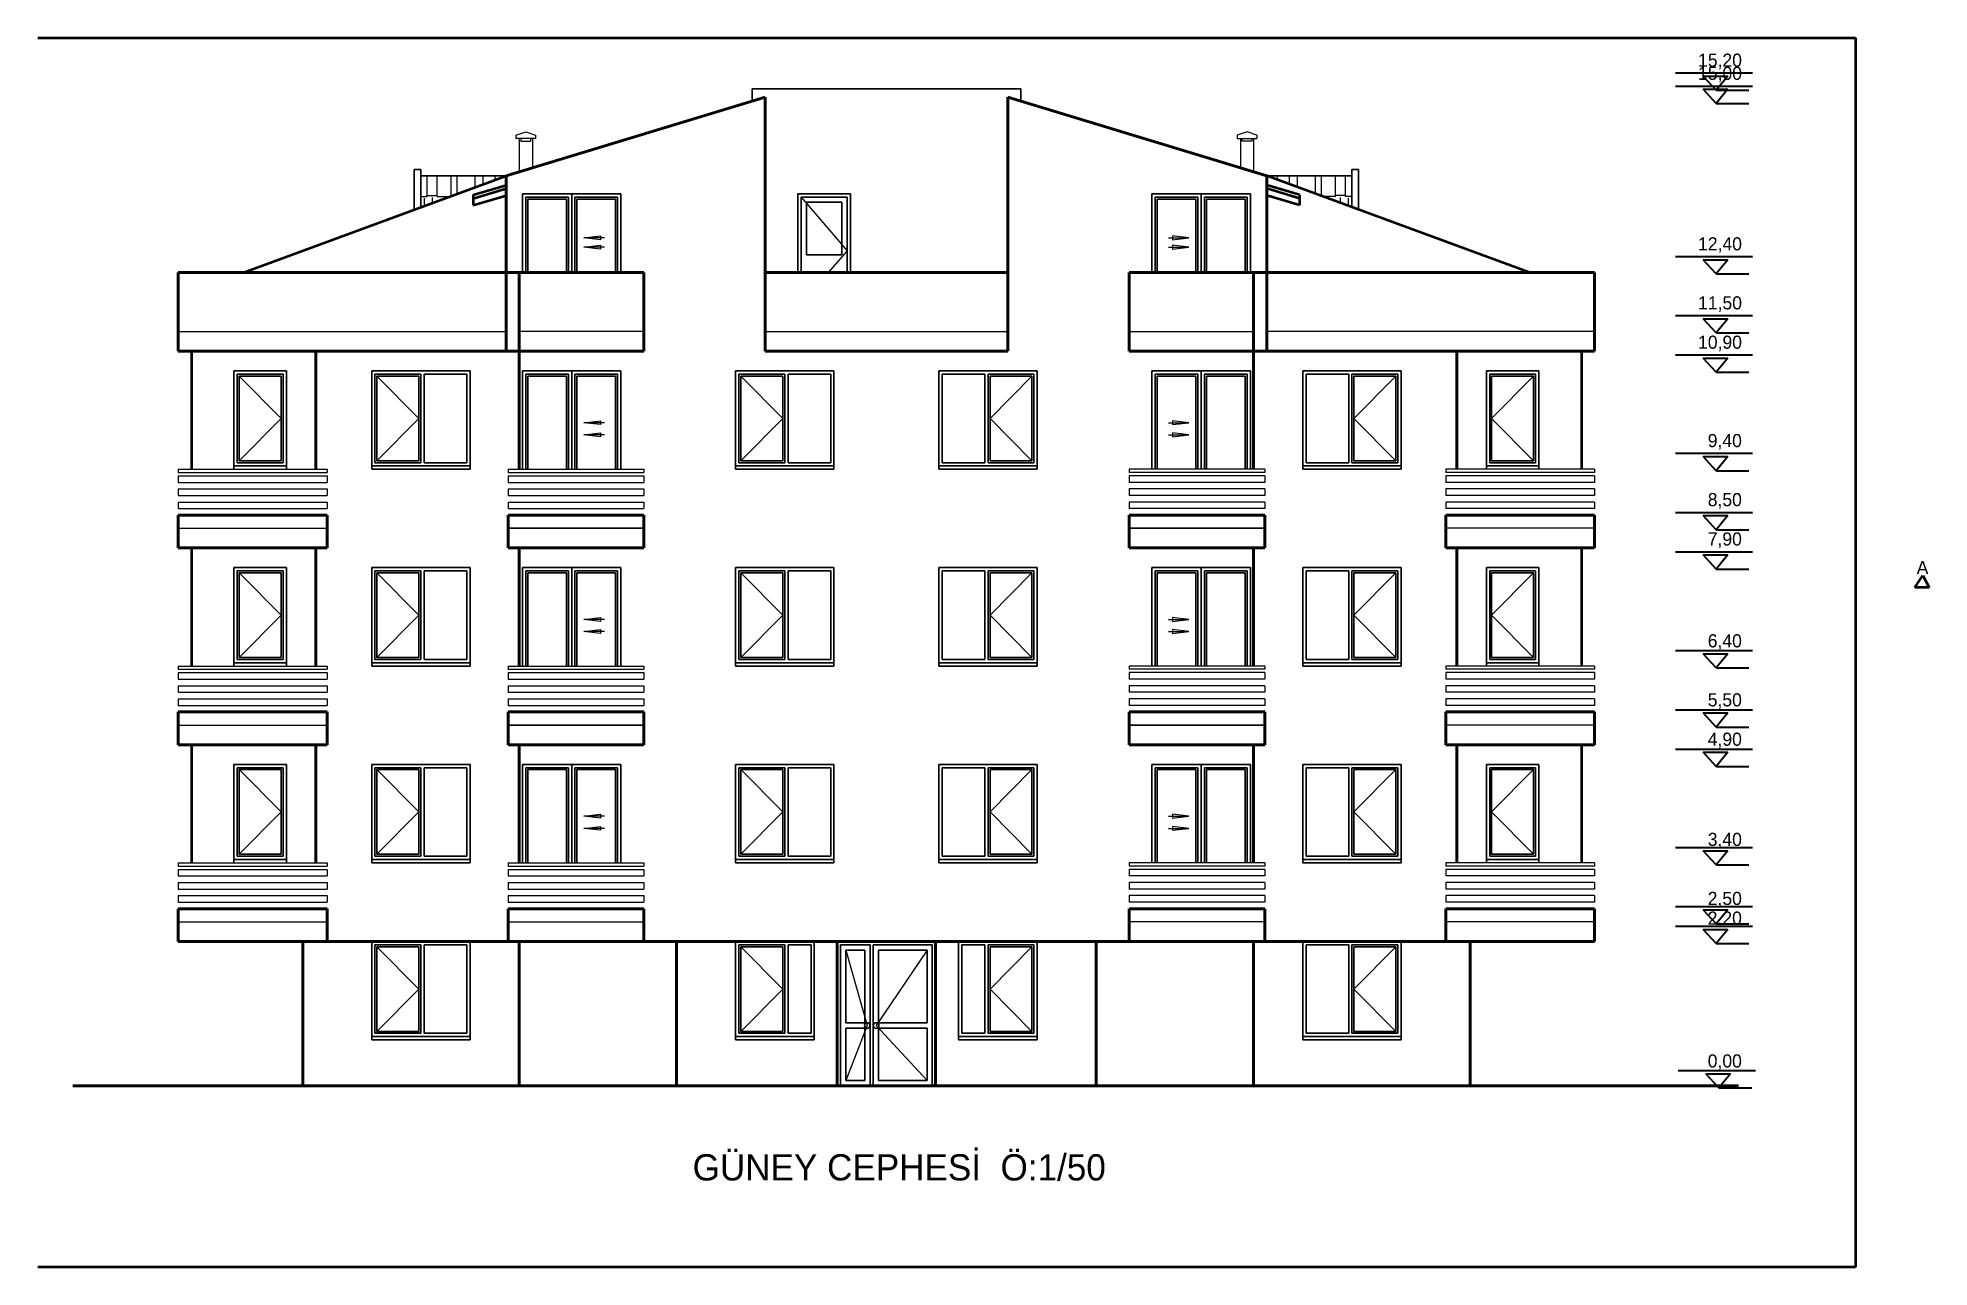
# Model space of a CAD drawing. Header units: millimetres. Extents: x 9537.41 to 9541.95, y -1431.78 to -1431.38.
# Drawn here: x 9541.377 to 9541.953, y -1431.773 to -1431.398 of the extents above; entities that cross this region are included whole.
import ezdxf

# ---------------------------------------------------------------- set-up
doc = ezdxf.new("R2010")
doc.units = ezdxf.units.MM
doc.linetypes.add('ACAD_ISO03W100', pattern=[30, 12, -18])
for name, color, linetype, lineweight in [('BACA', 24, 'Continuous', 25), ('cephe', 232, 'Continuous', 60), ('duvar', 214, 'Continuous', 50), ('kapı-pencere', 140, 'Continuous', 30), ('kesit', 3, 'Continuous', 50), ('sıva', 203, 'Continuous', 25), ('yazı', 161, 'Continuous', 35), ('çatı', 12, 'Continuous', 25)]:
    doc.layers.add(name, color=color, linetype=linetype, lineweight=lineweight)

msp = doc.modelspace()

# ---------------------------------------------------------------- texts
at = {"layer": 'yazı'}
for s, height, p in [('15,20', 0.004, (9541.88299, -1431.40667)), ('15,00', 0.004, (9541.88299, -1431.41067)), ('12,40', 0.004, (9541.88299, -1431.46267)), ('11,50', 0.004, (9541.88299, -1431.48067)), ('10,90', 0.004, (9541.88299, -1431.49267)), ('9,40', 0.004, (9541.88594, -1431.52267)), ('8,50', 0.004, (9541.88594, -1431.54067)), ('7,90', 0.004, (9541.88594, -1431.55267)), ('A', 0.004, (9541.94967, -1431.56139)), ('6,40', 0.004, (9541.88594, -1431.58373)), ('5,50', 0.004, (9541.88594, -1431.60173)), ('4,90', 0.004, (9541.88594, -1431.61373)), ('3,40', 0.004, (9541.88594, -1431.64428)), ('2,50', 0.004, (9541.88594, -1431.66228)), ('2,20', 0.004, (9541.88594, -1431.66829)), ('0,00', 0.004, (9541.88594, -1431.71184)), ('GÜNEY CEPHESİ  Ö:1/50', 0.008, (9541.57631, -1431.74629))]:
    msp.add_text(s, height=height, dxfattribs=at).set_placement(p)

# ---------------------------------------------------------------- linework, layer by layer
at = {"layer": 'BACA'}
for p, q in [((9541.52243, -1431.42756), (9541.52543, -1431.42656)), ((9541.52543, -1431.42656), (9541.52843, -1431.42756)), ((9541.74543, -1431.42656), (9541.74243, -1431.42756)), ((9541.74843, -1431.42756), (9541.74543, -1431.42656)), ((9541.52243, -1431.42756), (9541.52243, -1431.42856)), ((9541.52843, -1431.42856), (9541.52243, -1431.42856)), ((9541.52343, -1431.42856), (9541.52343, -1431.43878)), ((9541.52392, -1431.42856), (9541.52392, -1431.42935)), ((9541.52392, -1431.42935), (9541.52695, -1431.42935)), ((9541.52695, -1431.42935), (9541.52695, -1431.42856)), ((9541.52743, -1431.42856), (9541.52743, -1431.43756)), ((9541.52843, -1431.42756), (9541.52843, -1431.42856)), ((9541.74243, -1431.42756), (9541.74243, -1431.42856)), ((9541.74243, -1431.42856), (9541.74843, -1431.42856)), ((9541.74343, -1431.42856), (9541.74343, -1431.43756)), ((9541.7439, -1431.42935), (9541.7439, -1431.42856)), ((9541.74693, -1431.42935), (9541.7439, -1431.42935)), ((9541.74693, -1431.42856), (9541.74693, -1431.42935)), ((9541.74743, -1431.42856), (9541.74743, -1431.43878)), ((9541.74843, -1431.42756), (9541.74843, -1431.42856))]:
    msp.add_line(p, q, dxfattribs=at)
at = {"layer": 'cephe'}
for p, q in [((9541.51943, -1431.43999), (9541.59843, -1431.416)), ((9541.59843, -1431.416), (9541.59843, -1431.49342)), ((9541.67243, -1431.416), (9541.67243, -1431.49342)), ((9541.75143, -1431.43999), (9541.67243, -1431.416)), ((9541.51943, -1431.43999), (9541.51943, -1431.49342)), ((9541.75143, -1431.43999), (9541.75143, -1431.49342)), ((9541.41943, -1431.46942), (9541.51943, -1431.46942)), ((9541.41943, -1431.46942), (9541.41943, -1431.49342)), ((9541.56143, -1431.46942), (9541.51943, -1431.46942)), ((9541.52343, -1431.46942), (9541.52343, -1431.49342)), ((9541.56143, -1431.46942), (9541.56143, -1431.49342)), ((9541.59843, -1431.46942), (9541.67243, -1431.46942)), ((9541.75143, -1431.46942), (9541.70943, -1431.46942)), ((9541.70943, -1431.46942), (9541.70943, -1431.49342)), ((9541.74743, -1431.46942), (9541.74743, -1431.49342)), ((9541.85143, -1431.46942), (9541.75143, -1431.46942)), ((9541.75143, -1431.46942), (9541.75143, -1431.49342)), ((9541.85143, -1431.46942), (9541.85143, -1431.49342)), ((9541.41943, -1431.49342), (9541.51943, -1431.49342)), ((9541.46143, -1431.49342), (9541.46143, -1431.52942)), ((9541.56143, -1431.49342), (9541.51943, -1431.49342)), ((9541.52343, -1431.49342), (9541.52343, -1431.52942)), ((9541.59843, -1431.49342), (9541.67243, -1431.49342)), ((9541.70943, -1431.49342), (9541.75143, -1431.49342)), ((9541.74743, -1431.49342), (9541.74743, -1431.52942)), ((9541.85143, -1431.49342), (9541.75143, -1431.49342)), ((9541.80943, -1431.49342), (9541.80943, -1431.52942)), ((9541.41943, -1431.54342), (9541.41943, -1431.54742)), ((9541.41943, -1431.54342), (9541.46483, -1431.54342)), ((9541.41943, -1431.54742), (9541.41943, -1431.55342)), ((9541.46483, -1431.54342), (9541.46483, -1431.54742)), ((9541.46483, -1431.54742), (9541.46483, -1431.55342)), ((9541.52003, -1431.54342), (9541.52003, -1431.54742)), ((9541.52003, -1431.54342), (9541.56143, -1431.54342)), ((9541.52003, -1431.54742), (9541.52003, -1431.55342)), ((9541.56143, -1431.54342), (9541.56143, -1431.54742)), ((9541.56143, -1431.54742), (9541.56143, -1431.55342)), ((9541.75083, -1431.54342), (9541.70943, -1431.54342)), ((9541.70943, -1431.54342), (9541.70943, -1431.54742)), ((9541.70943, -1431.54742), (9541.70943, -1431.55342)), ((9541.75083, -1431.54342), (9541.75083, -1431.54742)), ((9541.75083, -1431.54742), (9541.75083, -1431.55342)), ((9541.85143, -1431.54342), (9541.80603, -1431.54342)), ((9541.80603, -1431.54342), (9541.80603, -1431.54742)), ((9541.80603, -1431.54742), (9541.80603, -1431.55342)), ((9541.85143, -1431.54342), (9541.85143, -1431.54742)), ((9541.85143, -1431.54742), (9541.85143, -1431.55342)), ((9541.41943, -1431.55342), (9541.46483, -1431.55342)), ((9541.46143, -1431.55342), (9541.46143, -1431.58942)), ((9541.56143, -1431.55342), (9541.52003, -1431.55342)), ((9541.52343, -1431.55342), (9541.52343, -1431.58942)), ((9541.70943, -1431.55342), (9541.75083, -1431.55342)), ((9541.74743, -1431.55342), (9541.74743, -1431.58942)), ((9541.85143, -1431.55342), (9541.80603, -1431.55342)), ((9541.80943, -1431.55342), (9541.80943, -1431.58942)), ((9541.41943, -1431.60342), (9541.46483, -1431.60342)), ((9541.41943, -1431.60342), (9541.41943, -1431.60742)), ((9541.46483, -1431.60342), (9541.46483, -1431.60742)), ((9541.52003, -1431.60342), (9541.56143, -1431.60342)), ((9541.52003, -1431.60342), (9541.52003, -1431.60742)), ((9541.56143, -1431.60342), (9541.56143, -1431.60742)), ((9541.70943, -1431.60342), (9541.70943, -1431.60742)), ((9541.75083, -1431.60342), (9541.70943, -1431.60342)), ((9541.75083, -1431.60342), (9541.75083, -1431.60742)), ((9541.80603, -1431.60342), (9541.80603, -1431.60742)), ((9541.85143, -1431.60342), (9541.80603, -1431.60342)), ((9541.85143, -1431.60342), (9541.85143, -1431.60742)), ((9541.41943, -1431.60742), (9541.41943, -1431.61342)), ((9541.46483, -1431.60742), (9541.46483, -1431.61342)), ((9541.52003, -1431.60742), (9541.52003, -1431.61342)), ((9541.56143, -1431.60742), (9541.56143, -1431.61342)), ((9541.70943, -1431.60742), (9541.70943, -1431.61342)), ((9541.75083, -1431.60742), (9541.75083, -1431.61342)), ((9541.80603, -1431.60742), (9541.80603, -1431.61342)), ((9541.85143, -1431.60742), (9541.85143, -1431.61342)), ((9541.41943, -1431.61342), (9541.46483, -1431.61342)), ((9541.46143, -1431.61342), (9541.46143, -1431.64942)), ((9541.56143, -1431.61342), (9541.52003, -1431.61342)), ((9541.52343, -1431.61342), (9541.52343, -1431.64942)), ((9541.70943, -1431.61342), (9541.75083, -1431.61342)), ((9541.74743, -1431.61342), (9541.74743, -1431.64942)), ((9541.85143, -1431.61342), (9541.80603, -1431.61342)), ((9541.80943, -1431.61342), (9541.80943, -1431.64942)), ((9541.41943, -1431.66342), (9541.41943, -1431.67342)), ((9541.41943, -1431.66342), (9541.46483, -1431.66342)), ((9541.46483, -1431.66342), (9541.46483, -1431.67342)), ((9541.52003, -1431.66342), (9541.52003, -1431.67342)), ((9541.52003, -1431.66342), (9541.56143, -1431.66342)), ((9541.56143, -1431.66342), (9541.56143, -1431.67342)), ((9541.75083, -1431.66342), (9541.70943, -1431.66342)), ((9541.70943, -1431.66342), (9541.70943, -1431.67342)), ((9541.75083, -1431.66342), (9541.75083, -1431.67342)), ((9541.85143, -1431.66342), (9541.80603, -1431.66342)), ((9541.80603, -1431.66342), (9541.80603, -1431.67342)), ((9541.85143, -1431.66342), (9541.85143, -1431.67342)), ((9541.41943, -1431.67342), (9541.46483, -1431.67342)), ((9541.45743, -1431.67342), (9541.45743, -1431.71742)), ((9541.46483, -1431.67342), (9541.52003, -1431.67342)), ((9541.52003, -1431.67342), (9541.56143, -1431.67342)), ((9541.52343, -1431.67342), (9541.52343, -1431.71742)), ((9541.56143, -1431.67342), (9541.70943, -1431.67342)), ((9541.57143, -1431.67342), (9541.57143, -1431.71742)), ((9541.62043, -1431.67342), (9541.62043, -1431.71742)), ((9541.65043, -1431.67342), (9541.65043, -1431.71742)), ((9541.69943, -1431.67342), (9541.69943, -1431.71742)), ((9541.75083, -1431.67342), (9541.70943, -1431.67342)), ((9541.74743, -1431.67342), (9541.74743, -1431.71742)), ((9541.75083, -1431.67342), (9541.80603, -1431.67342)), ((9541.85143, -1431.67342), (9541.80603, -1431.67342)), ((9541.81343, -1431.67342), (9541.81343, -1431.71742)), ((9541.38732, -1431.71742), (9541.89537, -1431.71742))]:
    msp.add_line(p, q, dxfattribs=at)
at = {"layer": 'duvar'}
for p, q in [((9541.3766, -1431.39786), (9541.93103, -1431.39786)), ((9541.93103, -1431.39786), (9541.93103, -1431.77273)), ((9541.43932, -1431.46942), (9541.51943, -1431.43999)), ((9541.50943, -1431.44577), (9541.51943, -1431.44278)), ((9541.50943, -1431.44681), (9541.51943, -1431.44382)), ((9541.83153, -1431.46942), (9541.75143, -1431.43999)), ((9541.76143, -1431.44577), (9541.75143, -1431.44278)), ((9541.76143, -1431.44681), (9541.75143, -1431.44382)), ((9541.50943, -1431.44577), (9541.50943, -1431.4489)), ((9541.50943, -1431.4489), (9541.51943, -1431.44591)), ((9541.76143, -1431.4489), (9541.75143, -1431.44591)), ((9541.76143, -1431.44577), (9541.76143, -1431.4489)), ((9541.42343, -1431.49342), (9541.42343, -1431.52942)), ((9541.84743, -1431.49342), (9541.84743, -1431.52942)), ((9541.42343, -1431.55342), (9541.42343, -1431.58942)), ((9541.84743, -1431.55342), (9541.84743, -1431.58942)), ((9541.42343, -1431.61342), (9541.42343, -1431.64942)), ((9541.84743, -1431.61342), (9541.84743, -1431.64942)), ((9541.93103, -1431.77273), (9541.3766, -1431.77273))]:
    msp.add_line(p, q, dxfattribs=at)
at = {"layer": 'kapı-pencere'}
for p, q in [((9541.67643, -1431.41342), (9541.59443, -1431.41342)), ((9541.59443, -1431.41342), (9541.59443, -1431.41742)), ((9541.67643, -1431.41342), (9541.67643, -1431.41742)), ((9541.49143, -1431.43799), (9541.49343, -1431.43799)), ((9541.49143, -1431.43799), (9541.49143, -1431.45028)), ((9541.49343, -1431.43799), (9541.49343, -1431.44954)), ((9541.77743, -1431.43799), (9541.77743, -1431.44954)), ((9541.77943, -1431.43799), (9541.77743, -1431.43799)), ((9541.77943, -1431.43799), (9541.77943, -1431.45028)), ((9541.51943, -1431.43999), (9541.49343, -1431.43999)), ((9541.75143, -1431.43999), (9541.77743, -1431.43999)), ((9541.52443, -1431.44542), (9541.52443, -1431.46942)), ((9541.55443, -1431.44542), (9541.52443, -1431.44542)), ((9541.52543, -1431.44642), (9541.52543, -1431.46942)), ((9541.53843, -1431.44642), (9541.52543, -1431.44642)), ((9541.53783, -1431.44702), (9541.52603, -1431.44702)), ((9541.52603, -1431.44702), (9541.52603, -1431.46942)), ((9541.53783, -1431.44702), (9541.53783, -1431.46942)), ((9541.53843, -1431.44642), (9541.53843, -1431.46942)), ((9541.53943, -1431.44542), (9541.53943, -1431.46942)), ((9541.55343, -1431.44642), (9541.54043, -1431.44642)), ((9541.54043, -1431.44642), (9541.54043, -1431.46942)), ((9541.55283, -1431.44702), (9541.54103, -1431.44702)), ((9541.54103, -1431.44702), (9541.54103, -1431.46942)), ((9541.55283, -1431.44702), (9541.55283, -1431.46942)), ((9541.55343, -1431.44642), (9541.55343, -1431.46942)), ((9541.55443, -1431.44542), (9541.55443, -1431.46942)), ((9541.60843, -1431.44542), (9541.60843, -1431.46942)), ((9541.60843, -1431.44542), (9541.62443, -1431.44542)), ((9541.60943, -1431.44642), (9541.62343, -1431.44642)), ((9541.60943, -1431.44642), (9541.60943, -1431.46942)), ((9541.61103, -1431.44802), (9541.62183, -1431.44802)), ((9541.61103, -1431.44802), (9541.61103, -1431.46402)), ((9541.62183, -1431.44802), (9541.62183, -1431.46402)), ((9541.62343, -1431.44642), (9541.62343, -1431.46942)), ((9541.62443, -1431.44542), (9541.62443, -1431.46942)), ((9541.71643, -1431.44542), (9541.74643, -1431.44542)), ((9541.71643, -1431.44542), (9541.71643, -1431.46942)), ((9541.71743, -1431.44642), (9541.71743, -1431.46942)), ((9541.71743, -1431.44642), (9541.73043, -1431.44642)), ((9541.71803, -1431.44702), (9541.71803, -1431.46942)), ((9541.71803, -1431.44702), (9541.72983, -1431.44702)), ((9541.72983, -1431.44702), (9541.72983, -1431.46942)), ((9541.73043, -1431.44642), (9541.73043, -1431.46942)), ((9541.73143, -1431.44542), (9541.73143, -1431.46942)), ((9541.73243, -1431.44642), (9541.74543, -1431.44642)), ((9541.73243, -1431.44642), (9541.73243, -1431.46942)), ((9541.73303, -1431.44702), (9541.73303, -1431.46942)), ((9541.73303, -1431.44702), (9541.74483, -1431.44702)), ((9541.74483, -1431.44702), (9541.74483, -1431.46942)), ((9541.74543, -1431.44642), (9541.74543, -1431.46942)), ((9541.74643, -1431.44542), (9541.74643, -1431.46942)), ((9541.61103, -1431.46402), (9541.62183, -1431.46402)), ((9541.45243, -1431.49942), (9541.43643, -1431.49942)), ((9541.43643, -1431.49942), (9541.43643, -1431.52942)), ((9541.43743, -1431.50042), (9541.43743, -1431.52742)), ((9541.45143, -1431.50042), (9541.43743, -1431.50042)), ((9541.43803, -1431.50102), (9541.43803, -1431.52682)), ((9541.45083, -1431.50102), (9541.43803, -1431.50102)), ((9541.45083, -1431.50102), (9541.45083, -1431.52682)), ((9541.45143, -1431.50042), (9541.45143, -1431.52742)), ((9541.45243, -1431.49942), (9541.45243, -1431.52942)), ((9541.47843, -1431.49942), (9541.50843, -1431.49942)), ((9541.47843, -1431.49942), (9541.47843, -1431.52942)), ((9541.47943, -1431.50042), (9541.47943, -1431.52742)), ((9541.47943, -1431.50042), (9541.49343, -1431.50042)), ((9541.48003, -1431.50102), (9541.48003, -1431.52682)), ((9541.48003, -1431.50102), (9541.49283, -1431.50102)), ((9541.49283, -1431.50102), (9541.49283, -1431.52682)), ((9541.49343, -1431.50042), (9541.49343, -1431.52742)), ((9541.49443, -1431.50042), (9541.50743, -1431.50042)), ((9541.49443, -1431.50042), (9541.49443, -1431.52742)), ((9541.50743, -1431.50042), (9541.50743, -1431.52742)), ((9541.50843, -1431.49942), (9541.50843, -1431.52942)), ((9541.55443, -1431.49942), (9541.52443, -1431.49942)), ((9541.52443, -1431.49942), (9541.52443, -1431.52942)), ((9541.53843, -1431.50042), (9541.52543, -1431.50042)), ((9541.52543, -1431.50042), (9541.52543, -1431.52942)), ((9541.52603, -1431.50102), (9541.52603, -1431.52942)), ((9541.53783, -1431.50102), (9541.52603, -1431.50102)), ((9541.53783, -1431.50102), (9541.53783, -1431.52942)), ((9541.53843, -1431.50042), (9541.53843, -1431.52942)), ((9541.53943, -1431.49942), (9541.53943, -1431.52942)), ((9541.54043, -1431.50042), (9541.54043, -1431.52942)), ((9541.55343, -1431.50042), (9541.54043, -1431.50042)), ((9541.54103, -1431.50102), (9541.54103, -1431.52942)), ((9541.55283, -1431.50102), (9541.54103, -1431.50102)), ((9541.55283, -1431.50102), (9541.55283, -1431.52942)), ((9541.55343, -1431.50042), (9541.55343, -1431.52942)), ((9541.55443, -1431.49942), (9541.55443, -1431.52942)), ((9541.58943, -1431.49942), (9541.58943, -1431.52942)), ((9541.58943, -1431.49942), (9541.61943, -1431.49942)), ((9541.58943, -1431.49942), (9541.61943, -1431.49942)), ((9541.58943, -1431.49942), (9541.58943, -1431.52942)), ((9541.59043, -1431.50042), (9541.60443, -1431.50042)), ((9541.59043, -1431.50042), (9541.59043, -1431.52742)), ((9541.59103, -1431.50102), (9541.60383, -1431.50102)), ((9541.59103, -1431.50102), (9541.59103, -1431.52682)), ((9541.60383, -1431.50102), (9541.60383, -1431.52682)), ((9541.60443, -1431.50042), (9541.60443, -1431.52742)), ((9541.60543, -1431.50042), (9541.60543, -1431.52742)), ((9541.60543, -1431.50042), (9541.61843, -1431.50042)), ((9541.61843, -1431.50042), (9541.61843, -1431.52742)), ((9541.61943, -1431.49942), (9541.61943, -1431.52942)), ((9541.61943, -1431.49942), (9541.61943, -1431.52942)), ((9541.65143, -1431.49942), (9541.65143, -1431.52942)), ((9541.68143, -1431.49942), (9541.65143, -1431.49942)), ((9541.68143, -1431.49942), (9541.65143, -1431.49942)), ((9541.65143, -1431.49942), (9541.65143, -1431.52942)), ((9541.66543, -1431.50042), (9541.65243, -1431.50042)), ((9541.65243, -1431.50042), (9541.65243, -1431.52742)), ((9541.66543, -1431.50042), (9541.66543, -1431.52742)), ((9541.66643, -1431.50042), (9541.66643, -1431.52742)), ((9541.68043, -1431.50042), (9541.66643, -1431.50042)), ((9541.67983, -1431.50102), (9541.66703, -1431.50102)), ((9541.66703, -1431.50102), (9541.66703, -1431.52682)), ((9541.67983, -1431.50102), (9541.67983, -1431.52682)), ((9541.68043, -1431.50042), (9541.68043, -1431.52742)), ((9541.68143, -1431.49942), (9541.68143, -1431.52942)), ((9541.68143, -1431.49942), (9541.68143, -1431.52942)), ((9541.71643, -1431.49942), (9541.71643, -1431.52942)), ((9541.71643, -1431.49942), (9541.74643, -1431.49942)), ((9541.71743, -1431.50042), (9541.73043, -1431.50042)), ((9541.71743, -1431.50042), (9541.71743, -1431.52942)), ((9541.71803, -1431.50102), (9541.72983, -1431.50102)), ((9541.71803, -1431.50102), (9541.71803, -1431.52942)), ((9541.72983, -1431.50102), (9541.72983, -1431.52942)), ((9541.73043, -1431.50042), (9541.73043, -1431.52942)), ((9541.73143, -1431.49942), (9541.73143, -1431.52942)), ((9541.73243, -1431.50042), (9541.73243, -1431.52942)), ((9541.73243, -1431.50042), (9541.74543, -1431.50042)), ((9541.73303, -1431.50102), (9541.74483, -1431.50102)), ((9541.73303, -1431.50102), (9541.73303, -1431.52942)), ((9541.74483, -1431.50102), (9541.74483, -1431.52942)), ((9541.74543, -1431.50042), (9541.74543, -1431.52942)), ((9541.74643, -1431.49942), (9541.74643, -1431.52942)), ((9541.76243, -1431.49942), (9541.76243, -1431.52942)), ((9541.79243, -1431.49942), (9541.76243, -1431.49942)), ((9541.76343, -1431.50042), (9541.76343, -1431.52742)), ((9541.77643, -1431.50042), (9541.76343, -1431.50042)), ((9541.77643, -1431.50042), (9541.77643, -1431.52742)), ((9541.79143, -1431.50042), (9541.77743, -1431.50042)), ((9541.77743, -1431.50042), (9541.77743, -1431.52742)), ((9541.77803, -1431.50102), (9541.77803, -1431.52682)), ((9541.79083, -1431.50102), (9541.77803, -1431.50102)), ((9541.79083, -1431.50102), (9541.79083, -1431.52682)), ((9541.79143, -1431.50042), (9541.79143, -1431.52742)), ((9541.79243, -1431.49942), (9541.79243, -1431.52942)), ((9541.81843, -1431.49942), (9541.81843, -1431.52942)), ((9541.81843, -1431.49942), (9541.83443, -1431.49942)), ((9541.81943, -1431.50042), (9541.83343, -1431.50042)), ((9541.81943, -1431.50042), (9541.81943, -1431.52742)), ((9541.82003, -1431.50102), (9541.83283, -1431.50102)), ((9541.82003, -1431.50102), (9541.82003, -1431.52682)), ((9541.83283, -1431.50102), (9541.83283, -1431.52682)), ((9541.83343, -1431.50042), (9541.83343, -1431.52742)), ((9541.83443, -1431.49942), (9541.83443, -1431.52942)), ((9541.43643, -1431.52842), (9541.45243, -1431.52842)), ((9541.43743, -1431.52742), (9541.45143, -1431.52742)), ((9541.43803, -1431.52682), (9541.45083, -1431.52682)), ((9541.47843, -1431.52842), (9541.50843, -1431.52842)), ((9541.47843, -1431.52942), (9541.50843, -1431.52942)), ((9541.47943, -1431.52742), (9541.49343, -1431.52742)), ((9541.48003, -1431.52682), (9541.49283, -1431.52682)), ((9541.49443, -1431.52742), (9541.50743, -1431.52742)), ((9541.58943, -1431.52842), (9541.61943, -1431.52842)), ((9541.58943, -1431.52942), (9541.61943, -1431.52942)), ((9541.58943, -1431.52942), (9541.61943, -1431.52942)), ((9541.59043, -1431.52742), (9541.60443, -1431.52742)), ((9541.59103, -1431.52682), (9541.60383, -1431.52682)), ((9541.60543, -1431.52742), (9541.61843, -1431.52742)), ((9541.68143, -1431.52842), (9541.65143, -1431.52842)), ((9541.68143, -1431.52942), (9541.65143, -1431.52942)), ((9541.68143, -1431.52942), (9541.65143, -1431.52942)), ((9541.66543, -1431.52742), (9541.65243, -1431.52742)), ((9541.68043, -1431.52742), (9541.66643, -1431.52742)), ((9541.67983, -1431.52682), (9541.66703, -1431.52682)), ((9541.79243, -1431.52842), (9541.76243, -1431.52842)), ((9541.79243, -1431.52942), (9541.76243, -1431.52942)), ((9541.77643, -1431.52742), (9541.76343, -1431.52742)), ((9541.79143, -1431.52742), (9541.77743, -1431.52742)), ((9541.79083, -1431.52682), (9541.77803, -1431.52682)), ((9541.83443, -1431.52842), (9541.81843, -1431.52842)), ((9541.83343, -1431.52742), (9541.81943, -1431.52742)), ((9541.83283, -1431.52682), (9541.82003, -1431.52682)), ((9541.43643, -1431.55942), (9541.43643, -1431.58942)), ((9541.45243, -1431.55942), (9541.43643, -1431.55942)), ((9541.45243, -1431.55942), (9541.45243, -1431.58942)), ((9541.47843, -1431.55942), (9541.47843, -1431.58942)), ((9541.47843, -1431.55942), (9541.50843, -1431.55942)), ((9541.50843, -1431.55942), (9541.50843, -1431.58942)), ((9541.52443, -1431.55942), (9541.52443, -1431.58942)), ((9541.55443, -1431.55942), (9541.52443, -1431.55942)), ((9541.53943, -1431.55942), (9541.53943, -1431.58942)), ((9541.55443, -1431.55942), (9541.55443, -1431.58942)), ((9541.58943, -1431.55942), (9541.58943, -1431.58942)), ((9541.58943, -1431.55942), (9541.61943, -1431.55942)), ((9541.58943, -1431.55942), (9541.61943, -1431.55942)), ((9541.58943, -1431.55942), (9541.58943, -1431.58942)), ((9541.61943, -1431.55942), (9541.61943, -1431.58942)), ((9541.61943, -1431.55942), (9541.61943, -1431.58942)), ((9541.65143, -1431.55942), (9541.65143, -1431.58942)), ((9541.68143, -1431.55942), (9541.65143, -1431.55942)), ((9541.68143, -1431.55942), (9541.65143, -1431.55942)), ((9541.65143, -1431.55942), (9541.65143, -1431.58942)), ((9541.68143, -1431.55942), (9541.68143, -1431.58942)), ((9541.68143, -1431.55942), (9541.68143, -1431.58942)), ((9541.71643, -1431.55942), (9541.74643, -1431.55942)), ((9541.71643, -1431.55942), (9541.71643, -1431.58942)), ((9541.73143, -1431.55942), (9541.73143, -1431.58942)), ((9541.74643, -1431.55942), (9541.74643, -1431.58942)), ((9541.79243, -1431.55942), (9541.76243, -1431.55942)), ((9541.76243, -1431.55942), (9541.76243, -1431.58942)), ((9541.79243, -1431.55942), (9541.79243, -1431.58942)), ((9541.81843, -1431.55942), (9541.83443, -1431.55942)), ((9541.81843, -1431.55942), (9541.81843, -1431.58942)), ((9541.83443, -1431.55942), (9541.83443, -1431.58942)), ((9541.45143, -1431.56042), (9541.43743, -1431.56042)), ((9541.43743, -1431.56042), (9541.43743, -1431.58742)), ((9541.45083, -1431.56102), (9541.43803, -1431.56102)), ((9541.43803, -1431.56102), (9541.43803, -1431.58682)), ((9541.45083, -1431.56102), (9541.45083, -1431.58682)), ((9541.45143, -1431.56042), (9541.45143, -1431.58742)), ((9541.47943, -1431.56042), (9541.49343, -1431.56042)), ((9541.47943, -1431.56042), (9541.47943, -1431.58742)), ((9541.48003, -1431.56102), (9541.49283, -1431.56102)), ((9541.48003, -1431.56102), (9541.48003, -1431.58682)), ((9541.49283, -1431.56102), (9541.49283, -1431.58682)), ((9541.49343, -1431.56042), (9541.49343, -1431.58742)), ((9541.49443, -1431.56042), (9541.49443, -1431.58742)), ((9541.49443, -1431.56042), (9541.50743, -1431.56042)), ((9541.50743, -1431.56042), (9541.50743, -1431.58742)), ((9541.52543, -1431.56042), (9541.52543, -1431.58942)), ((9541.53843, -1431.56042), (9541.52543, -1431.56042)), ((9541.53783, -1431.56102), (9541.52603, -1431.56102)), ((9541.52603, -1431.56102), (9541.52603, -1431.58942)), ((9541.53783, -1431.56102), (9541.53783, -1431.58942)), ((9541.53843, -1431.56042), (9541.53843, -1431.58942)), ((9541.55343, -1431.56042), (9541.54043, -1431.56042)), ((9541.54043, -1431.56042), (9541.54043, -1431.58942)), ((9541.55283, -1431.56102), (9541.54103, -1431.56102)), ((9541.54103, -1431.56102), (9541.54103, -1431.58942)), ((9541.55283, -1431.56102), (9541.55283, -1431.58942)), ((9541.55343, -1431.56042), (9541.55343, -1431.58942)), ((9541.59043, -1431.56042), (9541.59043, -1431.58742)), ((9541.59043, -1431.56042), (9541.60443, -1431.56042)), ((9541.59103, -1431.56102), (9541.59103, -1431.58682)), ((9541.59103, -1431.56102), (9541.60383, -1431.56102)), ((9541.60383, -1431.56102), (9541.60383, -1431.58682)), ((9541.60443, -1431.56042), (9541.60443, -1431.58742)), ((9541.60543, -1431.56042), (9541.61843, -1431.56042)), ((9541.60543, -1431.56042), (9541.60543, -1431.58742)), ((9541.61843, -1431.56042), (9541.61843, -1431.58742)), ((9541.65243, -1431.56042), (9541.65243, -1431.58742)), ((9541.66543, -1431.56042), (9541.65243, -1431.56042)), ((9541.66543, -1431.56042), (9541.66543, -1431.58742)), ((9541.68043, -1431.56042), (9541.66643, -1431.56042)), ((9541.66643, -1431.56042), (9541.66643, -1431.58742)), ((9541.66703, -1431.56102), (9541.66703, -1431.58682)), ((9541.67983, -1431.56102), (9541.66703, -1431.56102)), ((9541.67983, -1431.56102), (9541.67983, -1431.58682)), ((9541.68043, -1431.56042), (9541.68043, -1431.58742)), ((9541.71743, -1431.56042), (9541.71743, -1431.58942)), ((9541.71743, -1431.56042), (9541.73043, -1431.56042)), ((9541.71803, -1431.56102), (9541.71803, -1431.58942)), ((9541.71803, -1431.56102), (9541.72983, -1431.56102)), ((9541.72983, -1431.56102), (9541.72983, -1431.58942)), ((9541.73043, -1431.56042), (9541.73043, -1431.58942)), ((9541.73243, -1431.56042), (9541.74543, -1431.56042)), ((9541.73243, -1431.56042), (9541.73243, -1431.58942)), ((9541.73303, -1431.56102), (9541.73303, -1431.58942)), ((9541.73303, -1431.56102), (9541.74483, -1431.56102)), ((9541.74483, -1431.56102), (9541.74483, -1431.58942)), ((9541.74543, -1431.56042), (9541.74543, -1431.58942)), ((9541.77643, -1431.56042), (9541.76343, -1431.56042)), ((9541.76343, -1431.56042), (9541.76343, -1431.58742)), ((9541.77643, -1431.56042), (9541.77643, -1431.58742)), ((9541.77743, -1431.56042), (9541.77743, -1431.58742)), ((9541.79143, -1431.56042), (9541.77743, -1431.56042)), ((9541.79083, -1431.56102), (9541.77803, -1431.56102)), ((9541.77803, -1431.56102), (9541.77803, -1431.58682)), ((9541.79083, -1431.56102), (9541.79083, -1431.58682)), ((9541.79143, -1431.56042), (9541.79143, -1431.58742)), ((9541.81943, -1431.56042), (9541.81943, -1431.58742)), ((9541.81943, -1431.56042), (9541.83343, -1431.56042)), ((9541.82003, -1431.56102), (9541.82003, -1431.58682)), ((9541.82003, -1431.56102), (9541.83283, -1431.56102)), ((9541.83283, -1431.56102), (9541.83283, -1431.58682)), ((9541.83343, -1431.56042), (9541.83343, -1431.58742)), ((9541.43643, -1431.58842), (9541.45243, -1431.58842)), ((9541.43743, -1431.58742), (9541.45143, -1431.58742)), ((9541.43803, -1431.58682), (9541.45083, -1431.58682)), ((9541.47843, -1431.58842), (9541.50843, -1431.58842)), ((9541.47943, -1431.58742), (9541.49343, -1431.58742)), ((9541.48003, -1431.58682), (9541.49283, -1431.58682)), ((9541.49443, -1431.58742), (9541.50743, -1431.58742)), ((9541.58943, -1431.58842), (9541.61943, -1431.58842)), ((9541.59043, -1431.58742), (9541.60443, -1431.58742)), ((9541.59103, -1431.58682), (9541.60383, -1431.58682)), ((9541.60543, -1431.58742), (9541.61843, -1431.58742)), ((9541.68143, -1431.58842), (9541.65143, -1431.58842)), ((9541.66543, -1431.58742), (9541.65243, -1431.58742)), ((9541.68043, -1431.58742), (9541.66643, -1431.58742)), ((9541.67983, -1431.58682), (9541.66703, -1431.58682)), ((9541.79243, -1431.58842), (9541.76243, -1431.58842)), ((9541.77643, -1431.58742), (9541.76343, -1431.58742)), ((9541.79143, -1431.58742), (9541.77743, -1431.58742)), ((9541.79083, -1431.58682), (9541.77803, -1431.58682)), ((9541.83443, -1431.58842), (9541.81843, -1431.58842)), ((9541.83343, -1431.58742), (9541.81943, -1431.58742)), ((9541.83283, -1431.58682), (9541.82003, -1431.58682)), ((9541.47843, -1431.58942), (9541.50843, -1431.58942)), ((9541.58943, -1431.58942), (9541.61943, -1431.58942)), ((9541.58943, -1431.58942), (9541.61943, -1431.58942)), ((9541.68143, -1431.58942), (9541.65143, -1431.58942)), ((9541.68143, -1431.58942), (9541.65143, -1431.58942)), ((9541.79243, -1431.58942), (9541.76243, -1431.58942)), ((9541.45243, -1431.61942), (9541.43643, -1431.61942)), ((9541.43643, -1431.61942), (9541.43643, -1431.64942)), ((9541.43743, -1431.62042), (9541.43743, -1431.64742)), ((9541.45143, -1431.62042), (9541.43743, -1431.62042)), ((9541.43803, -1431.62102), (9541.43803, -1431.64682)), ((9541.45083, -1431.62102), (9541.43803, -1431.62102)), ((9541.45083, -1431.62102), (9541.45083, -1431.64682)), ((9541.45143, -1431.62042), (9541.45143, -1431.64742)), ((9541.45243, -1431.61942), (9541.45243, -1431.64942)), ((9541.47843, -1431.61942), (9541.50843, -1431.61942)), ((9541.47843, -1431.61942), (9541.47843, -1431.64942)), ((9541.47943, -1431.62042), (9541.47943, -1431.64742)), ((9541.47943, -1431.62042), (9541.49343, -1431.62042)), ((9541.48003, -1431.62102), (9541.48003, -1431.64682)), ((9541.48003, -1431.62102), (9541.49283, -1431.62102)), ((9541.49283, -1431.62102), (9541.49283, -1431.64682)), ((9541.49343, -1431.62042), (9541.49343, -1431.64742)), ((9541.49443, -1431.62042), (9541.50743, -1431.62042)), ((9541.49443, -1431.62042), (9541.49443, -1431.64742)), ((9541.50743, -1431.62042), (9541.50743, -1431.64742)), ((9541.50843, -1431.61942), (9541.50843, -1431.64942)), ((9541.55443, -1431.61942), (9541.52443, -1431.61942)), ((9541.52443, -1431.61942), (9541.52443, -1431.64942)), ((9541.53843, -1431.62042), (9541.52543, -1431.62042)), ((9541.52543, -1431.62042), (9541.52543, -1431.64942)), ((9541.52603, -1431.62102), (9541.52603, -1431.64942)), ((9541.53783, -1431.62102), (9541.52603, -1431.62102)), ((9541.53783, -1431.62102), (9541.53783, -1431.64942)), ((9541.53843, -1431.62042), (9541.53843, -1431.64942)), ((9541.53943, -1431.61942), (9541.53943, -1431.64942)), ((9541.54043, -1431.62042), (9541.54043, -1431.64942)), ((9541.55343, -1431.62042), (9541.54043, -1431.62042)), ((9541.54103, -1431.62102), (9541.54103, -1431.64942)), ((9541.55283, -1431.62102), (9541.54103, -1431.62102)), ((9541.55283, -1431.62102), (9541.55283, -1431.64942)), ((9541.55343, -1431.62042), (9541.55343, -1431.64942)), ((9541.55443, -1431.61942), (9541.55443, -1431.64942)), ((9541.58943, -1431.61942), (9541.58943, -1431.64942)), ((9541.58943, -1431.61942), (9541.61943, -1431.61942)), ((9541.58943, -1431.61942), (9541.61943, -1431.61942)), ((9541.58943, -1431.61942), (9541.58943, -1431.64942)), ((9541.59043, -1431.62042), (9541.60443, -1431.62042)), ((9541.59043, -1431.62042), (9541.59043, -1431.64742)), ((9541.59103, -1431.62102), (9541.60383, -1431.62102)), ((9541.59103, -1431.62102), (9541.59103, -1431.64682)), ((9541.60383, -1431.62102), (9541.60383, -1431.64682)), ((9541.60443, -1431.62042), (9541.60443, -1431.64742)), ((9541.60543, -1431.62042), (9541.60543, -1431.64742)), ((9541.60543, -1431.62042), (9541.61843, -1431.62042)), ((9541.61843, -1431.62042), (9541.61843, -1431.64742)), ((9541.61943, -1431.61942), (9541.61943, -1431.64942)), ((9541.61943, -1431.61942), (9541.61943, -1431.64942)), ((9541.65143, -1431.61942), (9541.65143, -1431.64942)), ((9541.68143, -1431.61942), (9541.65143, -1431.61942)), ((9541.68143, -1431.61942), (9541.65143, -1431.61942)), ((9541.65143, -1431.61942), (9541.65143, -1431.64942)), ((9541.66543, -1431.62042), (9541.65243, -1431.62042)), ((9541.65243, -1431.62042), (9541.65243, -1431.64742)), ((9541.66543, -1431.62042), (9541.66543, -1431.64742)), ((9541.66643, -1431.62042), (9541.66643, -1431.64742)), ((9541.68043, -1431.62042), (9541.66643, -1431.62042)), ((9541.67983, -1431.62102), (9541.66703, -1431.62102)), ((9541.66703, -1431.62102), (9541.66703, -1431.64682)), ((9541.67983, -1431.62102), (9541.67983, -1431.64682)), ((9541.68043, -1431.62042), (9541.68043, -1431.64742)), ((9541.68143, -1431.61942), (9541.68143, -1431.64942)), ((9541.68143, -1431.61942), (9541.68143, -1431.64942)), ((9541.71643, -1431.61942), (9541.71643, -1431.64942)), ((9541.71643, -1431.61942), (9541.74643, -1431.61942)), ((9541.71743, -1431.62042), (9541.73043, -1431.62042)), ((9541.71743, -1431.62042), (9541.71743, -1431.64942)), ((9541.71803, -1431.62102), (9541.72983, -1431.62102)), ((9541.71803, -1431.62102), (9541.71803, -1431.64942)), ((9541.72983, -1431.62102), (9541.72983, -1431.64942)), ((9541.73043, -1431.62042), (9541.73043, -1431.64942)), ((9541.73143, -1431.61942), (9541.73143, -1431.64942)), ((9541.73243, -1431.62042), (9541.73243, -1431.64942)), ((9541.73243, -1431.62042), (9541.74543, -1431.62042)), ((9541.73303, -1431.62102), (9541.74483, -1431.62102)), ((9541.73303, -1431.62102), (9541.73303, -1431.64942)), ((9541.74483, -1431.62102), (9541.74483, -1431.64942)), ((9541.74543, -1431.62042), (9541.74543, -1431.64942)), ((9541.74643, -1431.61942), (9541.74643, -1431.64942)), ((9541.76243, -1431.61942), (9541.76243, -1431.64942)), ((9541.79243, -1431.61942), (9541.76243, -1431.61942)), ((9541.76343, -1431.62042), (9541.76343, -1431.64742)), ((9541.77643, -1431.62042), (9541.76343, -1431.62042)), ((9541.77643, -1431.62042), (9541.77643, -1431.64742)), ((9541.79143, -1431.62042), (9541.77743, -1431.62042)), ((9541.77743, -1431.62042), (9541.77743, -1431.64742)), ((9541.77803, -1431.62102), (9541.77803, -1431.64682)), ((9541.79083, -1431.62102), (9541.77803, -1431.62102)), ((9541.79083, -1431.62102), (9541.79083, -1431.64682)), ((9541.79143, -1431.62042), (9541.79143, -1431.64742)), ((9541.79243, -1431.61942), (9541.79243, -1431.64942)), ((9541.81843, -1431.61942), (9541.81843, -1431.64942)), ((9541.81843, -1431.61942), (9541.83443, -1431.61942)), ((9541.81943, -1431.62042), (9541.83343, -1431.62042)), ((9541.81943, -1431.62042), (9541.81943, -1431.64742)), ((9541.82003, -1431.62102), (9541.83283, -1431.62102)), ((9541.82003, -1431.62102), (9541.82003, -1431.64682)), ((9541.83283, -1431.62102), (9541.83283, -1431.64682)), ((9541.83343, -1431.62042), (9541.83343, -1431.64742)), ((9541.83443, -1431.61942), (9541.83443, -1431.64942)), ((9541.43643, -1431.64842), (9541.45243, -1431.64842)), ((9541.43743, -1431.64742), (9541.45143, -1431.64742)), ((9541.43803, -1431.64682), (9541.45083, -1431.64682)), ((9541.47843, -1431.64842), (9541.50843, -1431.64842)), ((9541.47843, -1431.64942), (9541.50843, -1431.64942)), ((9541.47943, -1431.64742), (9541.49343, -1431.64742)), ((9541.48003, -1431.64682), (9541.49283, -1431.64682)), ((9541.49443, -1431.64742), (9541.50743, -1431.64742)), ((9541.58943, -1431.64842), (9541.61943, -1431.64842)), ((9541.58943, -1431.64942), (9541.61943, -1431.64942)), ((9541.58943, -1431.64942), (9541.61943, -1431.64942)), ((9541.59043, -1431.64742), (9541.60443, -1431.64742)), ((9541.59103, -1431.64682), (9541.60383, -1431.64682)), ((9541.60543, -1431.64742), (9541.61843, -1431.64742)), ((9541.68143, -1431.64842), (9541.65143, -1431.64842)), ((9541.68143, -1431.64942), (9541.65143, -1431.64942)), ((9541.68143, -1431.64942), (9541.65143, -1431.64942)), ((9541.66543, -1431.64742), (9541.65243, -1431.64742)), ((9541.68043, -1431.64742), (9541.66643, -1431.64742)), ((9541.67983, -1431.64682), (9541.66703, -1431.64682)), ((9541.79243, -1431.64842), (9541.76243, -1431.64842)), ((9541.79243, -1431.64942), (9541.76243, -1431.64942)), ((9541.77643, -1431.64742), (9541.76343, -1431.64742)), ((9541.79143, -1431.64742), (9541.77743, -1431.64742)), ((9541.79083, -1431.64682), (9541.77803, -1431.64682)), ((9541.83443, -1431.64842), (9541.81843, -1431.64842)), ((9541.83343, -1431.64742), (9541.81943, -1431.64742)), ((9541.83283, -1431.64682), (9541.82003, -1431.64682)), ((9541.47843, -1431.67342), (9541.47843, -1431.70342)), ((9541.47943, -1431.67442), (9541.49343, -1431.67442)), ((9541.47943, -1431.67442), (9541.47943, -1431.70142)), ((9541.48003, -1431.67502), (9541.49283, -1431.67502)), ((9541.48003, -1431.67502), (9541.48003, -1431.70082)), ((9541.49283, -1431.67502), (9541.49283, -1431.70082)), ((9541.49343, -1431.67442), (9541.49343, -1431.70142)), ((9541.49443, -1431.67442), (9541.49443, -1431.70142)), ((9541.49443, -1431.67442), (9541.50743, -1431.67442)), ((9541.50743, -1431.67442), (9541.50743, -1431.70142)), ((9541.50843, -1431.67342), (9541.50843, -1431.70342)), ((9541.58943, -1431.67342), (9541.58943, -1431.70342)), ((9541.58943, -1431.67342), (9541.58943, -1431.70342)), ((9541.59043, -1431.67442), (9541.59043, -1431.70142)), ((9541.59043, -1431.67442), (9541.60443, -1431.67442)), ((9541.59103, -1431.67502), (9541.59103, -1431.70082)), ((9541.59103, -1431.67502), (9541.60383, -1431.67502)), ((9541.60383, -1431.67502), (9541.60383, -1431.70082)), ((9541.60443, -1431.67442), (9541.60443, -1431.70142)), ((9541.60543, -1431.67442), (9541.61243, -1431.67442)), ((9541.60543, -1431.67442), (9541.60543, -1431.70142)), ((9541.61243, -1431.67442), (9541.61243, -1431.70142)), ((9541.61343, -1431.67342), (9541.61343, -1431.70342)), ((9541.61343, -1431.67342), (9541.61343, -1431.70342)), ((9541.62143, -1431.67442), (9541.62143, -1431.71742)), ((9541.62143, -1431.67442), (9541.63043, -1431.67442)), ((9541.63043, -1431.67442), (9541.63043, -1431.71742)), ((9541.63143, -1431.67442), (9541.64943, -1431.67442)), ((9541.63143, -1431.67442), (9541.63143, -1431.71742)), ((9541.64943, -1431.67442), (9541.64943, -1431.71742)), ((9541.65743, -1431.67342), (9541.65743, -1431.70342)), ((9541.65743, -1431.67342), (9541.65743, -1431.70342)), ((9541.65843, -1431.67442), (9541.65843, -1431.70142)), ((9541.66543, -1431.67442), (9541.65843, -1431.67442)), ((9541.66543, -1431.67442), (9541.66543, -1431.70142)), ((9541.68043, -1431.67442), (9541.66643, -1431.67442)), ((9541.66643, -1431.67442), (9541.66643, -1431.70142)), ((9541.66703, -1431.67502), (9541.66703, -1431.70082)), ((9541.67983, -1431.67502), (9541.66703, -1431.67502)), ((9541.67983, -1431.67502), (9541.67983, -1431.70082)), ((9541.68043, -1431.67442), (9541.68043, -1431.70142)), ((9541.68143, -1431.67342), (9541.68143, -1431.70342)), ((9541.68143, -1431.67342), (9541.68143, -1431.70342)), ((9541.76243, -1431.67342), (9541.76243, -1431.70342)), ((9541.77643, -1431.67442), (9541.76343, -1431.67442)), ((9541.76343, -1431.67442), (9541.76343, -1431.70142)), ((9541.77643, -1431.67442), (9541.77643, -1431.70142)), ((9541.77743, -1431.67442), (9541.77743, -1431.70142)), ((9541.79143, -1431.67442), (9541.77743, -1431.67442)), ((9541.79083, -1431.67502), (9541.77803, -1431.67502)), ((9541.77803, -1431.67502), (9541.77803, -1431.70082)), ((9541.79083, -1431.67502), (9541.79083, -1431.70082)), ((9541.79143, -1431.67442), (9541.79143, -1431.70142)), ((9541.79243, -1431.67342), (9541.79243, -1431.70342)), ((9541.62303, -1431.67602), (9541.62303, -1431.69822)), ((9541.62303, -1431.67602), (9541.62883, -1431.67602)), ((9541.62883, -1431.67602), (9541.62883, -1431.69822)), ((9541.63303, -1431.67602), (9541.64783, -1431.67602)), ((9541.63303, -1431.67602), (9541.63303, -1431.69822)), ((9541.64783, -1431.67602), (9541.64783, -1431.69822)), ((9541.62303, -1431.69822), (9541.62883, -1431.69822)), ((9541.63303, -1431.69822), (9541.64783, -1431.69822)), ((9541.47843, -1431.70242), (9541.50843, -1431.70242)), ((9541.47843, -1431.70342), (9541.50843, -1431.70342)), ((9541.47943, -1431.70142), (9541.49343, -1431.70142)), ((9541.48003, -1431.70082), (9541.49283, -1431.70082)), ((9541.49443, -1431.70142), (9541.50743, -1431.70142)), ((9541.58943, -1431.70242), (9541.61343, -1431.70242)), ((9541.58943, -1431.70342), (9541.61343, -1431.70342)), ((9541.59043, -1431.70142), (9541.60443, -1431.70142)), ((9541.59103, -1431.70082), (9541.60383, -1431.70082)), ((9541.60543, -1431.70142), (9541.61243, -1431.70142)), ((9541.62303, -1431.69982), (9541.62303, -1431.71582)), ((9541.62303, -1431.69982), (9541.62883, -1431.69982)), ((9541.62883, -1431.69982), (9541.62883, -1431.71582)), ((9541.63303, -1431.69982), (9541.63303, -1431.71582)), ((9541.63303, -1431.69982), (9541.64783, -1431.69982)), ((9541.64783, -1431.69982), (9541.64783, -1431.71582)), ((9541.68143, -1431.70242), (9541.65743, -1431.70242)), ((9541.68143, -1431.70342), (9541.65743, -1431.70342)), ((9541.66543, -1431.70142), (9541.65843, -1431.70142)), ((9541.68043, -1431.70142), (9541.66643, -1431.70142)), ((9541.67983, -1431.70082), (9541.66703, -1431.70082)), ((9541.79243, -1431.70242), (9541.76243, -1431.70242)), ((9541.79243, -1431.70342), (9541.76243, -1431.70342)), ((9541.77643, -1431.70142), (9541.76343, -1431.70142)), ((9541.79143, -1431.70142), (9541.77743, -1431.70142)), ((9541.79083, -1431.70082), (9541.77803, -1431.70082)), ((9541.62303, -1431.71582), (9541.62883, -1431.71582)), ((9541.63303, -1431.71582), (9541.64783, -1431.71582))]:
    msp.add_line(p, q, dxfattribs=at)
for centre in [(9541.62958, -1431.69905), (9541.63228, -1431.69905)]:
    msp.add_circle(centre, 0.000855, dxfattribs=at)
at = {"layer": 'kesit'}
for p, q in [((9541.94915, -1431.56547), (9541.95156, -1431.56183)), ((9541.95348, -1431.56547), (9541.94915, -1431.56547)), ((9541.95156, -1431.56183), (9541.95348, -1431.56547))]:
    msp.add_line(p, q, dxfattribs=at)
at = {"layer": 'sıva', "linetype": 'ACAD_ISO03W100'}
for p, q in [((9541.60943, -1431.44642), (9541.62343, -1431.46285)), ((9541.54318, -1431.45888), (9541.5482, -1431.45826)), ((9541.54939, -1431.45888), (9541.54318, -1431.45888)), ((9541.5482, -1431.45943), (9541.54318, -1431.45888)), ((9541.54318, -1431.46171), (9541.5482, -1431.46109)), ((9541.5482, -1431.46227), (9541.54318, -1431.46171)), ((9541.54939, -1431.46171), (9541.54318, -1431.46171)), ((9541.5482, -1431.45826), (9541.5482, -1431.45943)), ((9541.5482, -1431.46109), (9541.5482, -1431.46227)), ((9541.72146, -1431.45888), (9541.72767, -1431.45888)), ((9541.72146, -1431.46171), (9541.72767, -1431.46171)), ((9541.72265, -1431.45826), (9541.72265, -1431.45943)), ((9541.72767, -1431.45888), (9541.72265, -1431.45826)), ((9541.72265, -1431.45943), (9541.72767, -1431.45888)), ((9541.72767, -1431.46171), (9541.72265, -1431.46109)), ((9541.72265, -1431.46109), (9541.72265, -1431.46227)), ((9541.72265, -1431.46227), (9541.72767, -1431.46171)), ((9541.62343, -1431.46285), (9541.61766, -1431.46942)), ((9541.41943, -1431.48742), (9541.51943, -1431.48742)), ((9541.56143, -1431.48742), (9541.52343, -1431.48742)), ((9541.59843, -1431.48742), (9541.67243, -1431.48742)), ((9541.70943, -1431.48742), (9541.74743, -1431.48742)), ((9541.85143, -1431.48742), (9541.75143, -1431.48742)), ((9541.43803, -1431.50102), (9541.45083, -1431.51392)), ((9541.48003, -1431.50102), (9541.49283, -1431.51392)), ((9541.59103, -1431.50102), (9541.60383, -1431.51392)), ((9541.67983, -1431.50102), (9541.66703, -1431.51392)), ((9541.79083, -1431.50102), (9541.77803, -1431.51392)), ((9541.83283, -1431.50102), (9541.82003, -1431.51392)), ((9541.45083, -1431.51392), (9541.43803, -1431.52682)), ((9541.49283, -1431.51392), (9541.48003, -1431.52682)), ((9541.60383, -1431.51392), (9541.59103, -1431.52682)), ((9541.66703, -1431.51392), (9541.67983, -1431.52682)), ((9541.77803, -1431.51392), (9541.79083, -1431.52682)), ((9541.82003, -1431.51392), (9541.83283, -1431.52682)), ((9541.54318, -1431.51524), (9541.5482, -1431.51463)), ((9541.5482, -1431.5158), (9541.54318, -1431.51524)), ((9541.54939, -1431.51524), (9541.54318, -1431.51524)), ((9541.54318, -1431.51894), (9541.5482, -1431.51832)), ((9541.54939, -1431.51894), (9541.54318, -1431.51894)), ((9541.5482, -1431.51949), (9541.54318, -1431.51894)), ((9541.5482, -1431.51463), (9541.5482, -1431.5158)), ((9541.5482, -1431.51832), (9541.5482, -1431.51949)), ((9541.72146, -1431.51524), (9541.72767, -1431.51524)), ((9541.72146, -1431.51894), (9541.72767, -1431.51894)), ((9541.72767, -1431.51524), (9541.72265, -1431.51463)), ((9541.72265, -1431.51463), (9541.72265, -1431.5158)), ((9541.72265, -1431.5158), (9541.72767, -1431.51524)), ((9541.72265, -1431.51832), (9541.72265, -1431.51949)), ((9541.72767, -1431.51894), (9541.72265, -1431.51832)), ((9541.72265, -1431.51949), (9541.72767, -1431.51894)), ((9541.41943, -1431.54742), (9541.46483, -1431.54742)), ((9541.41943, -1431.54742), (9541.46483, -1431.54742)), ((9541.56143, -1431.54742), (9541.52003, -1431.54742)), ((9541.52003, -1431.54742), (9541.56143, -1431.54742)), ((9541.70943, -1431.54742), (9541.75083, -1431.54742)), ((9541.75083, -1431.54742), (9541.70943, -1431.54742)), ((9541.85143, -1431.54742), (9541.80603, -1431.54742)), ((9541.85143, -1431.54742), (9541.80603, -1431.54742)), ((9541.43803, -1431.56102), (9541.45083, -1431.57392)), ((9541.48003, -1431.56102), (9541.49283, -1431.57392)), ((9541.59103, -1431.56102), (9541.60383, -1431.57392)), ((9541.67983, -1431.56102), (9541.66703, -1431.57392)), ((9541.79083, -1431.56102), (9541.77803, -1431.57392)), ((9541.83283, -1431.56102), (9541.82003, -1431.57392)), ((9541.45083, -1431.57392), (9541.43803, -1431.58682)), ((9541.49283, -1431.57392), (9541.48003, -1431.58682)), ((9541.54318, -1431.57524), (9541.5482, -1431.57463)), ((9541.54939, -1431.57524), (9541.54318, -1431.57524)), ((9541.5482, -1431.5758), (9541.54318, -1431.57524)), ((9541.5482, -1431.57463), (9541.5482, -1431.5758)), ((9541.60383, -1431.57392), (9541.59103, -1431.58682)), ((9541.66703, -1431.57392), (9541.67983, -1431.58682)), ((9541.72146, -1431.57524), (9541.72767, -1431.57524)), ((9541.72265, -1431.57463), (9541.72265, -1431.5758)), ((9541.72767, -1431.57524), (9541.72265, -1431.57463)), ((9541.72265, -1431.5758), (9541.72767, -1431.57524)), ((9541.77803, -1431.57392), (9541.79083, -1431.58682)), ((9541.82003, -1431.57392), (9541.83283, -1431.58682)), ((9541.54318, -1431.57894), (9541.5482, -1431.57832)), ((9541.5482, -1431.57949), (9541.54318, -1431.57894)), ((9541.54939, -1431.57894), (9541.54318, -1431.57894)), ((9541.5482, -1431.57832), (9541.5482, -1431.57949)), ((9541.72146, -1431.57894), (9541.72767, -1431.57894)), ((9541.72767, -1431.57894), (9541.72265, -1431.57832)), ((9541.72265, -1431.57832), (9541.72265, -1431.57949)), ((9541.72265, -1431.57949), (9541.72767, -1431.57894)), ((9541.41943, -1431.60742), (9541.46483, -1431.60742)), ((9541.41943, -1431.60742), (9541.46483, -1431.60742)), ((9541.41943, -1431.60742), (9541.46483, -1431.60742)), ((9541.52003, -1431.60742), (9541.56143, -1431.60742)), ((9541.56143, -1431.60742), (9541.52003, -1431.60742)), ((9541.52003, -1431.60742), (9541.56143, -1431.60742)), ((9541.75083, -1431.60742), (9541.70943, -1431.60742)), ((9541.70943, -1431.60742), (9541.75083, -1431.60742)), ((9541.75083, -1431.60742), (9541.70943, -1431.60742)), ((9541.85143, -1431.60742), (9541.80603, -1431.60742)), ((9541.85143, -1431.60742), (9541.80603, -1431.60742)), ((9541.85143, -1431.60742), (9541.80603, -1431.60742)), ((9541.43803, -1431.62102), (9541.45083, -1431.63392)), ((9541.48003, -1431.62102), (9541.49283, -1431.63392)), ((9541.59103, -1431.62102), (9541.60383, -1431.63392)), ((9541.67983, -1431.62102), (9541.66703, -1431.63392)), ((9541.79083, -1431.62102), (9541.77803, -1431.63392)), ((9541.83283, -1431.62102), (9541.82003, -1431.63392)), ((9541.45083, -1431.63392), (9541.43803, -1431.64682)), ((9541.49283, -1431.63392), (9541.48003, -1431.64682)), ((9541.54318, -1431.63524), (9541.5482, -1431.63463)), ((9541.5482, -1431.63463), (9541.5482, -1431.6358)), ((9541.60383, -1431.63392), (9541.59103, -1431.64682)), ((9541.66703, -1431.63392), (9541.67983, -1431.64682)), ((9541.72767, -1431.63524), (9541.72265, -1431.63463)), ((9541.72265, -1431.63463), (9541.72265, -1431.6358)), ((9541.77803, -1431.63392), (9541.79083, -1431.64682)), ((9541.82003, -1431.63392), (9541.83283, -1431.64682)), ((9541.5482, -1431.6358), (9541.54318, -1431.63524)), ((9541.54939, -1431.63524), (9541.54318, -1431.63524)), ((9541.54318, -1431.63894), (9541.5482, -1431.63832)), ((9541.54939, -1431.63894), (9541.54318, -1431.63894)), ((9541.5482, -1431.63949), (9541.54318, -1431.63894)), ((9541.5482, -1431.63832), (9541.5482, -1431.63949)), ((9541.72146, -1431.63524), (9541.72767, -1431.63524)), ((9541.72146, -1431.63894), (9541.72767, -1431.63894)), ((9541.72265, -1431.6358), (9541.72767, -1431.63524)), ((9541.72265, -1431.63832), (9541.72265, -1431.63949)), ((9541.72767, -1431.63894), (9541.72265, -1431.63832)), ((9541.72265, -1431.63949), (9541.72767, -1431.63894)), ((9541.41943, -1431.66742), (9541.46483, -1431.66742)), ((9541.52003, -1431.66742), (9541.56143, -1431.66742)), ((9541.75083, -1431.66742), (9541.70943, -1431.66742)), ((9541.85143, -1431.66742), (9541.80603, -1431.66742)), ((9541.48003, -1431.67502), (9541.49283, -1431.68792)), ((9541.59103, -1431.67502), (9541.60383, -1431.68792)), ((9541.67983, -1431.67502), (9541.66703, -1431.68792)), ((9541.79083, -1431.67502), (9541.77803, -1431.68792)), ((9541.62303, -1431.67602), (9541.62958, -1431.69905)), ((9541.64783, -1431.67602), (9541.63228, -1431.69905)), ((9541.49283, -1431.68792), (9541.48003, -1431.70082)), ((9541.60383, -1431.68792), (9541.59103, -1431.70082)), ((9541.66703, -1431.68792), (9541.67983, -1431.70082)), ((9541.77803, -1431.68792), (9541.79083, -1431.70082)), ((9541.62958, -1431.69905), (9541.62303, -1431.71582)), ((9541.63228, -1431.69905), (9541.64783, -1431.71582))]:
    msp.add_line(p, q, dxfattribs=at)
at = {"layer": 'sıva'}
for p, q in [((9541.41943, -1431.52942), (9541.41943, -1431.53042)), ((9541.41943, -1431.52942), (9541.46483, -1431.52942)), ((9541.41943, -1431.53042), (9541.46483, -1431.53042)), ((9541.46483, -1431.52942), (9541.46483, -1431.53042)), ((9541.52003, -1431.52942), (9541.52003, -1431.53042)), ((9541.52003, -1431.52942), (9541.56143, -1431.52942)), ((9541.52003, -1431.53042), (9541.56143, -1431.53042)), ((9541.56143, -1431.52942), (9541.56143, -1431.53042)), ((9541.75083, -1431.52942), (9541.70943, -1431.52942)), ((9541.70943, -1431.52942), (9541.70943, -1431.53042)), ((9541.75083, -1431.53042), (9541.70943, -1431.53042)), ((9541.75083, -1431.52942), (9541.75083, -1431.53042)), ((9541.85143, -1431.52942), (9541.80603, -1431.52942)), ((9541.80603, -1431.52942), (9541.80603, -1431.53042)), ((9541.85143, -1431.53042), (9541.80603, -1431.53042)), ((9541.85143, -1431.52942), (9541.85143, -1431.53042)), ((9541.41943, -1431.53142), (9541.41943, -1431.53342)), ((9541.41943, -1431.53142), (9541.46483, -1431.53142)), ((9541.41943, -1431.53342), (9541.46483, -1431.53342)), ((9541.41943, -1431.53542), (9541.41943, -1431.53742)), ((9541.41943, -1431.53542), (9541.46483, -1431.53542)), ((9541.46483, -1431.53142), (9541.46483, -1431.53342)), ((9541.46483, -1431.53542), (9541.46483, -1431.53742)), ((9541.52003, -1431.53142), (9541.52003, -1431.53342)), ((9541.52003, -1431.53142), (9541.56143, -1431.53142)), ((9541.52003, -1431.53342), (9541.56143, -1431.53342)), ((9541.52003, -1431.53542), (9541.52003, -1431.53742)), ((9541.52003, -1431.53542), (9541.56143, -1431.53542)), ((9541.56143, -1431.53142), (9541.56143, -1431.53342)), ((9541.56143, -1431.53542), (9541.56143, -1431.53742)), ((9541.75083, -1431.53142), (9541.70943, -1431.53142)), ((9541.70943, -1431.53142), (9541.70943, -1431.53342)), ((9541.75083, -1431.53342), (9541.70943, -1431.53342)), ((9541.75083, -1431.53542), (9541.70943, -1431.53542)), ((9541.70943, -1431.53542), (9541.70943, -1431.53742)), ((9541.75083, -1431.53142), (9541.75083, -1431.53342)), ((9541.75083, -1431.53542), (9541.75083, -1431.53742)), ((9541.85143, -1431.53142), (9541.80603, -1431.53142)), ((9541.80603, -1431.53142), (9541.80603, -1431.53342)), ((9541.85143, -1431.53342), (9541.80603, -1431.53342)), ((9541.85143, -1431.53542), (9541.80603, -1431.53542)), ((9541.80603, -1431.53542), (9541.80603, -1431.53742)), ((9541.85143, -1431.53142), (9541.85143, -1431.53342)), ((9541.85143, -1431.53542), (9541.85143, -1431.53742)), ((9541.41943, -1431.53742), (9541.46483, -1431.53742)), ((9541.41943, -1431.53942), (9541.41943, -1431.54142)), ((9541.41943, -1431.53942), (9541.46483, -1431.53942)), ((9541.41943, -1431.54142), (9541.46483, -1431.54142)), ((9541.46483, -1431.53942), (9541.46483, -1431.54142)), ((9541.52003, -1431.53742), (9541.56143, -1431.53742)), ((9541.52003, -1431.53942), (9541.52003, -1431.54142)), ((9541.52003, -1431.53942), (9541.56143, -1431.53942)), ((9541.52003, -1431.54142), (9541.56143, -1431.54142)), ((9541.56143, -1431.53942), (9541.56143, -1431.54142)), ((9541.75083, -1431.53742), (9541.70943, -1431.53742)), ((9541.75083, -1431.53942), (9541.70943, -1431.53942)), ((9541.70943, -1431.53942), (9541.70943, -1431.54142)), ((9541.75083, -1431.54142), (9541.70943, -1431.54142)), ((9541.75083, -1431.53942), (9541.75083, -1431.54142)), ((9541.85143, -1431.53742), (9541.80603, -1431.53742)), ((9541.85143, -1431.53942), (9541.80603, -1431.53942)), ((9541.80603, -1431.53942), (9541.80603, -1431.54142)), ((9541.85143, -1431.54142), (9541.80603, -1431.54142)), ((9541.85143, -1431.53942), (9541.85143, -1431.54142)), ((9541.41943, -1431.58942), (9541.46483, -1431.58942)), ((9541.41943, -1431.58942), (9541.41943, -1431.59042)), ((9541.41943, -1431.59042), (9541.46483, -1431.59042)), ((9541.41943, -1431.59142), (9541.46483, -1431.59142)), ((9541.41943, -1431.59142), (9541.41943, -1431.59342)), ((9541.41943, -1431.59342), (9541.46483, -1431.59342)), ((9541.46483, -1431.58942), (9541.46483, -1431.59042)), ((9541.46483, -1431.59142), (9541.46483, -1431.59342)), ((9541.52003, -1431.58942), (9541.56143, -1431.58942)), ((9541.52003, -1431.58942), (9541.52003, -1431.59042)), ((9541.52003, -1431.59042), (9541.56143, -1431.59042)), ((9541.52003, -1431.59142), (9541.56143, -1431.59142)), ((9541.52003, -1431.59142), (9541.52003, -1431.59342)), ((9541.52003, -1431.59342), (9541.56143, -1431.59342)), ((9541.56143, -1431.58942), (9541.56143, -1431.59042)), ((9541.56143, -1431.59142), (9541.56143, -1431.59342)), ((9541.70943, -1431.58942), (9541.70943, -1431.59042)), ((9541.75083, -1431.58942), (9541.70943, -1431.58942)), ((9541.75083, -1431.59042), (9541.70943, -1431.59042)), ((9541.70943, -1431.59142), (9541.70943, -1431.59342)), ((9541.75083, -1431.59142), (9541.70943, -1431.59142)), ((9541.75083, -1431.59342), (9541.70943, -1431.59342)), ((9541.75083, -1431.58942), (9541.75083, -1431.59042)), ((9541.75083, -1431.59142), (9541.75083, -1431.59342)), ((9541.80603, -1431.58942), (9541.80603, -1431.59042)), ((9541.85143, -1431.58942), (9541.80603, -1431.58942)), ((9541.85143, -1431.59042), (9541.80603, -1431.59042)), ((9541.80603, -1431.59142), (9541.80603, -1431.59342)), ((9541.85143, -1431.59142), (9541.80603, -1431.59142)), ((9541.85143, -1431.59342), (9541.80603, -1431.59342)), ((9541.85143, -1431.58942), (9541.85143, -1431.59042)), ((9541.85143, -1431.59142), (9541.85143, -1431.59342)), ((9541.41943, -1431.59542), (9541.46483, -1431.59542)), ((9541.41943, -1431.59542), (9541.41943, -1431.59742)), ((9541.41943, -1431.59742), (9541.46483, -1431.59742)), ((9541.41943, -1431.59942), (9541.46483, -1431.59942)), ((9541.41943, -1431.59942), (9541.41943, -1431.60142)), ((9541.46483, -1431.59542), (9541.46483, -1431.59742)), ((9541.46483, -1431.59942), (9541.46483, -1431.60142)), ((9541.52003, -1431.59542), (9541.56143, -1431.59542)), ((9541.52003, -1431.59542), (9541.52003, -1431.59742)), ((9541.52003, -1431.59742), (9541.56143, -1431.59742)), ((9541.52003, -1431.59942), (9541.56143, -1431.59942)), ((9541.52003, -1431.59942), (9541.52003, -1431.60142)), ((9541.56143, -1431.59542), (9541.56143, -1431.59742)), ((9541.56143, -1431.59942), (9541.56143, -1431.60142)), ((9541.70943, -1431.59542), (9541.70943, -1431.59742)), ((9541.75083, -1431.59542), (9541.70943, -1431.59542)), ((9541.75083, -1431.59742), (9541.70943, -1431.59742)), ((9541.70943, -1431.59942), (9541.70943, -1431.60142)), ((9541.75083, -1431.59942), (9541.70943, -1431.59942)), ((9541.75083, -1431.59542), (9541.75083, -1431.59742)), ((9541.75083, -1431.59942), (9541.75083, -1431.60142)), ((9541.80603, -1431.59542), (9541.80603, -1431.59742)), ((9541.85143, -1431.59542), (9541.80603, -1431.59542)), ((9541.85143, -1431.59742), (9541.80603, -1431.59742)), ((9541.80603, -1431.59942), (9541.80603, -1431.60142)), ((9541.85143, -1431.59942), (9541.80603, -1431.59942)), ((9541.85143, -1431.59542), (9541.85143, -1431.59742)), ((9541.85143, -1431.59942), (9541.85143, -1431.60142)), ((9541.41943, -1431.60142), (9541.46483, -1431.60142)), ((9541.52003, -1431.60142), (9541.56143, -1431.60142)), ((9541.75083, -1431.60142), (9541.70943, -1431.60142)), ((9541.85143, -1431.60142), (9541.80603, -1431.60142)), ((9541.41943, -1431.64942), (9541.41943, -1431.65042)), ((9541.41943, -1431.64942), (9541.46483, -1431.64942)), ((9541.41943, -1431.65042), (9541.46483, -1431.65042)), ((9541.41943, -1431.65142), (9541.41943, -1431.65342)), ((9541.41943, -1431.65142), (9541.46483, -1431.65142)), ((9541.46483, -1431.64942), (9541.46483, -1431.65042)), ((9541.46483, -1431.65142), (9541.46483, -1431.65342)), ((9541.52003, -1431.64942), (9541.52003, -1431.65042)), ((9541.52003, -1431.64942), (9541.56143, -1431.64942)), ((9541.52003, -1431.65042), (9541.56143, -1431.65042)), ((9541.52003, -1431.65142), (9541.52003, -1431.65342)), ((9541.52003, -1431.65142), (9541.56143, -1431.65142)), ((9541.56143, -1431.64942), (9541.56143, -1431.65042)), ((9541.56143, -1431.65142), (9541.56143, -1431.65342)), ((9541.75083, -1431.64942), (9541.70943, -1431.64942)), ((9541.70943, -1431.64942), (9541.70943, -1431.65042)), ((9541.75083, -1431.65042), (9541.70943, -1431.65042)), ((9541.75083, -1431.65142), (9541.70943, -1431.65142)), ((9541.70943, -1431.65142), (9541.70943, -1431.65342)), ((9541.75083, -1431.64942), (9541.75083, -1431.65042)), ((9541.75083, -1431.65142), (9541.75083, -1431.65342)), ((9541.85143, -1431.64942), (9541.80603, -1431.64942)), ((9541.80603, -1431.64942), (9541.80603, -1431.65042)), ((9541.85143, -1431.65042), (9541.80603, -1431.65042)), ((9541.85143, -1431.65142), (9541.80603, -1431.65142)), ((9541.80603, -1431.65142), (9541.80603, -1431.65342)), ((9541.85143, -1431.64942), (9541.85143, -1431.65042)), ((9541.85143, -1431.65142), (9541.85143, -1431.65342)), ((9541.41943, -1431.65342), (9541.46483, -1431.65342)), ((9541.41943, -1431.65542), (9541.41943, -1431.65742)), ((9541.41943, -1431.65542), (9541.46483, -1431.65542)), ((9541.41943, -1431.65742), (9541.46483, -1431.65742)), ((9541.46483, -1431.65542), (9541.46483, -1431.65742)), ((9541.52003, -1431.65342), (9541.56143, -1431.65342)), ((9541.52003, -1431.65542), (9541.52003, -1431.65742)), ((9541.52003, -1431.65542), (9541.56143, -1431.65542)), ((9541.52003, -1431.65742), (9541.56143, -1431.65742)), ((9541.56143, -1431.65542), (9541.56143, -1431.65742)), ((9541.75083, -1431.65342), (9541.70943, -1431.65342)), ((9541.75083, -1431.65542), (9541.70943, -1431.65542)), ((9541.70943, -1431.65542), (9541.70943, -1431.65742)), ((9541.75083, -1431.65742), (9541.70943, -1431.65742)), ((9541.75083, -1431.65542), (9541.75083, -1431.65742)), ((9541.85143, -1431.65342), (9541.80603, -1431.65342)), ((9541.85143, -1431.65542), (9541.80603, -1431.65542)), ((9541.80603, -1431.65542), (9541.80603, -1431.65742)), ((9541.85143, -1431.65742), (9541.80603, -1431.65742)), ((9541.85143, -1431.65542), (9541.85143, -1431.65742)), ((9541.41943, -1431.65942), (9541.41943, -1431.66142)), ((9541.41943, -1431.65942), (9541.46483, -1431.65942)), ((9541.41943, -1431.66142), (9541.46483, -1431.66142)), ((9541.46483, -1431.65942), (9541.46483, -1431.66142)), ((9541.52003, -1431.65942), (9541.52003, -1431.66142)), ((9541.52003, -1431.65942), (9541.56143, -1431.65942)), ((9541.52003, -1431.66142), (9541.56143, -1431.66142)), ((9541.56143, -1431.65942), (9541.56143, -1431.66142)), ((9541.75083, -1431.65942), (9541.70943, -1431.65942)), ((9541.70943, -1431.65942), (9541.70943, -1431.66142)), ((9541.75083, -1431.66142), (9541.70943, -1431.66142)), ((9541.75083, -1431.65942), (9541.75083, -1431.66142)), ((9541.85143, -1431.65942), (9541.80603, -1431.65942)), ((9541.80603, -1431.65942), (9541.80603, -1431.66142)), ((9541.85143, -1431.66142), (9541.80603, -1431.66142)), ((9541.85143, -1431.65942), (9541.85143, -1431.66142))]:
    msp.add_line(p, q, dxfattribs=at)
at = {"layer": 'yazı'}
for p, q in [((9541.8761, -1431.40856), (9541.89964, -1431.40856)), ((9541.88451, -1431.40956), (9541.89206, -1431.40956)), ((9541.88852, -1431.41386), (9541.88451, -1431.40956)), ((9541.89206, -1431.40956), (9541.88852, -1431.41386)), ((9541.8761, -1431.41256), (9541.89964, -1431.41256)), ((9541.88852, -1431.41786), (9541.88451, -1431.41356)), ((9541.88451, -1431.41356), (9541.89206, -1431.41356)), ((9541.89206, -1431.41356), (9541.88852, -1431.41786)), ((9541.88852, -1431.41386), (9541.89852, -1431.41386)), ((9541.88852, -1431.41786), (9541.89852, -1431.41786)), ((9541.8761, -1431.46456), (9541.89964, -1431.46456)), ((9541.88451, -1431.46556), (9541.89206, -1431.46556)), ((9541.88852, -1431.46986), (9541.88451, -1431.46556)), ((9541.89206, -1431.46556), (9541.88852, -1431.46986)), ((9541.88852, -1431.46986), (9541.89852, -1431.46986)), ((9541.8761, -1431.48256), (9541.89964, -1431.48256)), ((9541.88852, -1431.48786), (9541.88451, -1431.48356)), ((9541.88451, -1431.48356), (9541.89206, -1431.48356)), ((9541.89206, -1431.48356), (9541.88852, -1431.48786)), ((9541.88852, -1431.48786), (9541.89852, -1431.48786)), ((9541.8761, -1431.49456), (9541.89964, -1431.49456)), ((9541.88451, -1431.49556), (9541.89206, -1431.49556)), ((9541.88852, -1431.49986), (9541.88451, -1431.49556)), ((9541.89206, -1431.49556), (9541.88852, -1431.49986)), ((9541.88852, -1431.49986), (9541.89852, -1431.49986)), ((9541.8761, -1431.52456), (9541.89964, -1431.52456)), ((9541.88852, -1431.52986), (9541.88451, -1431.52556)), ((9541.88451, -1431.52556), (9541.89206, -1431.52556)), ((9541.89206, -1431.52556), (9541.88852, -1431.52986)), ((9541.88852, -1431.52986), (9541.89852, -1431.52986)), ((9541.8761, -1431.54256), (9541.89964, -1431.54256)), ((9541.88451, -1431.54356), (9541.89206, -1431.54356)), ((9541.88852, -1431.54786), (9541.88451, -1431.54356)), ((9541.89206, -1431.54356), (9541.88852, -1431.54786)), ((9541.88852, -1431.54786), (9541.89852, -1431.54786)), ((9541.8761, -1431.55456), (9541.89964, -1431.55456)), ((9541.88852, -1431.55986), (9541.88451, -1431.55556)), ((9541.88451, -1431.55556), (9541.89206, -1431.55556)), ((9541.89206, -1431.55556), (9541.88852, -1431.55986)), ((9541.88852, -1431.55986), (9541.89852, -1431.55986)), ((9541.8761, -1431.58473), (9541.89964, -1431.58473)), ((9541.88852, -1431.59002), (9541.88451, -1431.58573)), ((9541.88451, -1431.58573), (9541.89206, -1431.58573)), ((9541.89206, -1431.58573), (9541.88852, -1431.59002)), ((9541.88852, -1431.59002), (9541.89852, -1431.59002)), ((9541.8761, -1431.60273), (9541.89964, -1431.60273)), ((9541.88451, -1431.60373), (9541.89206, -1431.60373)), ((9541.88852, -1431.60802), (9541.88451, -1431.60373)), ((9541.89206, -1431.60373), (9541.88852, -1431.60802)), ((9541.88852, -1431.60802), (9541.89852, -1431.60802)), ((9541.8761, -1431.61473), (9541.89964, -1431.61473)), ((9541.88852, -1431.62002), (9541.88451, -1431.61573)), ((9541.88451, -1431.61573), (9541.89206, -1431.61573)), ((9541.89206, -1431.61573), (9541.88852, -1431.62002)), ((9541.88852, -1431.62002), (9541.89852, -1431.62002)), ((9541.8761, -1431.64473), (9541.89964, -1431.64473)), ((9541.88852, -1431.65002), (9541.88451, -1431.64573)), ((9541.88451, -1431.64573), (9541.89206, -1431.64573)), ((9541.89206, -1431.64573), (9541.88852, -1431.65002)), ((9541.88852, -1431.65002), (9541.89852, -1431.65002)), ((9541.8761, -1431.66273), (9541.89964, -1431.66273)), ((9541.88451, -1431.66373), (9541.89206, -1431.66373)), ((9541.88852, -1431.66802), (9541.88451, -1431.66373)), ((9541.89206, -1431.66373), (9541.88852, -1431.66802)), ((9541.8761, -1431.66873), (9541.89964, -1431.66873)), ((9541.88852, -1431.66802), (9541.89852, -1431.66802)), ((9541.88451, -1431.66973), (9541.89206, -1431.66973)), ((9541.88852, -1431.67402), (9541.88451, -1431.66973)), ((9541.89206, -1431.66973), (9541.88852, -1431.67402)), ((9541.88852, -1431.67402), (9541.89852, -1431.67402)), ((9541.87692, -1431.71273), (9541.90046, -1431.71273)), ((9541.88934, -1431.71802), (9541.88533, -1431.71373)), ((9541.88533, -1431.71373), (9541.89288, -1431.71373)), ((9541.89288, -1431.71373), (9541.88934, -1431.71802)), ((9541.88934, -1431.71802), (9541.89934, -1431.71802))]:
    msp.add_line(p, q, dxfattribs=at)
at = {"layer": 'çatı'}
for p, q in [((9541.4954, -1431.4462), (9541.4954, -1431.43999)), ((9541.49845, -1431.4462), (9541.49845, -1431.43999)), ((9541.50272, -1431.44613), (9541.50272, -1431.43999)), ((9541.50455, -1431.44546), (9541.50455, -1431.43999)), ((9541.51003, -1431.44344), (9541.51003, -1431.43999)), ((9541.51247, -1431.44255), (9541.51247, -1431.43999)), ((9541.51613, -1431.4412), (9541.51613, -1431.43999)), ((9541.51918, -1431.44008), (9541.51918, -1431.43999)), ((9541.75167, -1431.44008), (9541.75167, -1431.43999)), ((9541.75472, -1431.4412), (9541.75472, -1431.43999)), ((9541.75838, -1431.44255), (9541.75838, -1431.43999)), ((9541.76082, -1431.44344), (9541.76082, -1431.43999)), ((9541.7663, -1431.44546), (9541.7663, -1431.43999)), ((9541.76813, -1431.44613), (9541.76813, -1431.43999)), ((9541.7724, -1431.4462), (9541.7724, -1431.43999)), ((9541.77545, -1431.4462), (9541.77545, -1431.43999)), ((9541.49343, -1431.4462), (9541.4954, -1431.4462)), ((9541.49449, -1431.44915), (9541.49449, -1431.4468)), ((9541.4954, -1431.44589), (9541.49845, -1431.44589)), ((9541.49693, -1431.44826), (9541.49693, -1431.4465)), ((9541.49845, -1431.4462), (9541.50254, -1431.4462)), ((9541.50058, -1431.44691), (9541.50058, -1431.44665)), ((9541.7724, -1431.4462), (9541.76831, -1431.4462)), ((9541.77027, -1431.44691), (9541.77027, -1431.44665)), ((9541.77545, -1431.44589), (9541.7724, -1431.44589)), ((9541.77392, -1431.44826), (9541.77392, -1431.4465)), ((9541.77743, -1431.4462), (9541.77545, -1431.4462)), ((9541.77636, -1431.44915), (9541.77636, -1431.4468))]:
    msp.add_line(p, q, dxfattribs=at)

msp.set_redraw_order([(e.dxf.handle, doc.entitydb.next_handle()) for e in msp.query("TEXT MTEXT ATTDEF DIMENSION ARC_DIMENSION")])  # texts and dimensions are drawn at this point

doc.saveas('drawing.dxf')
